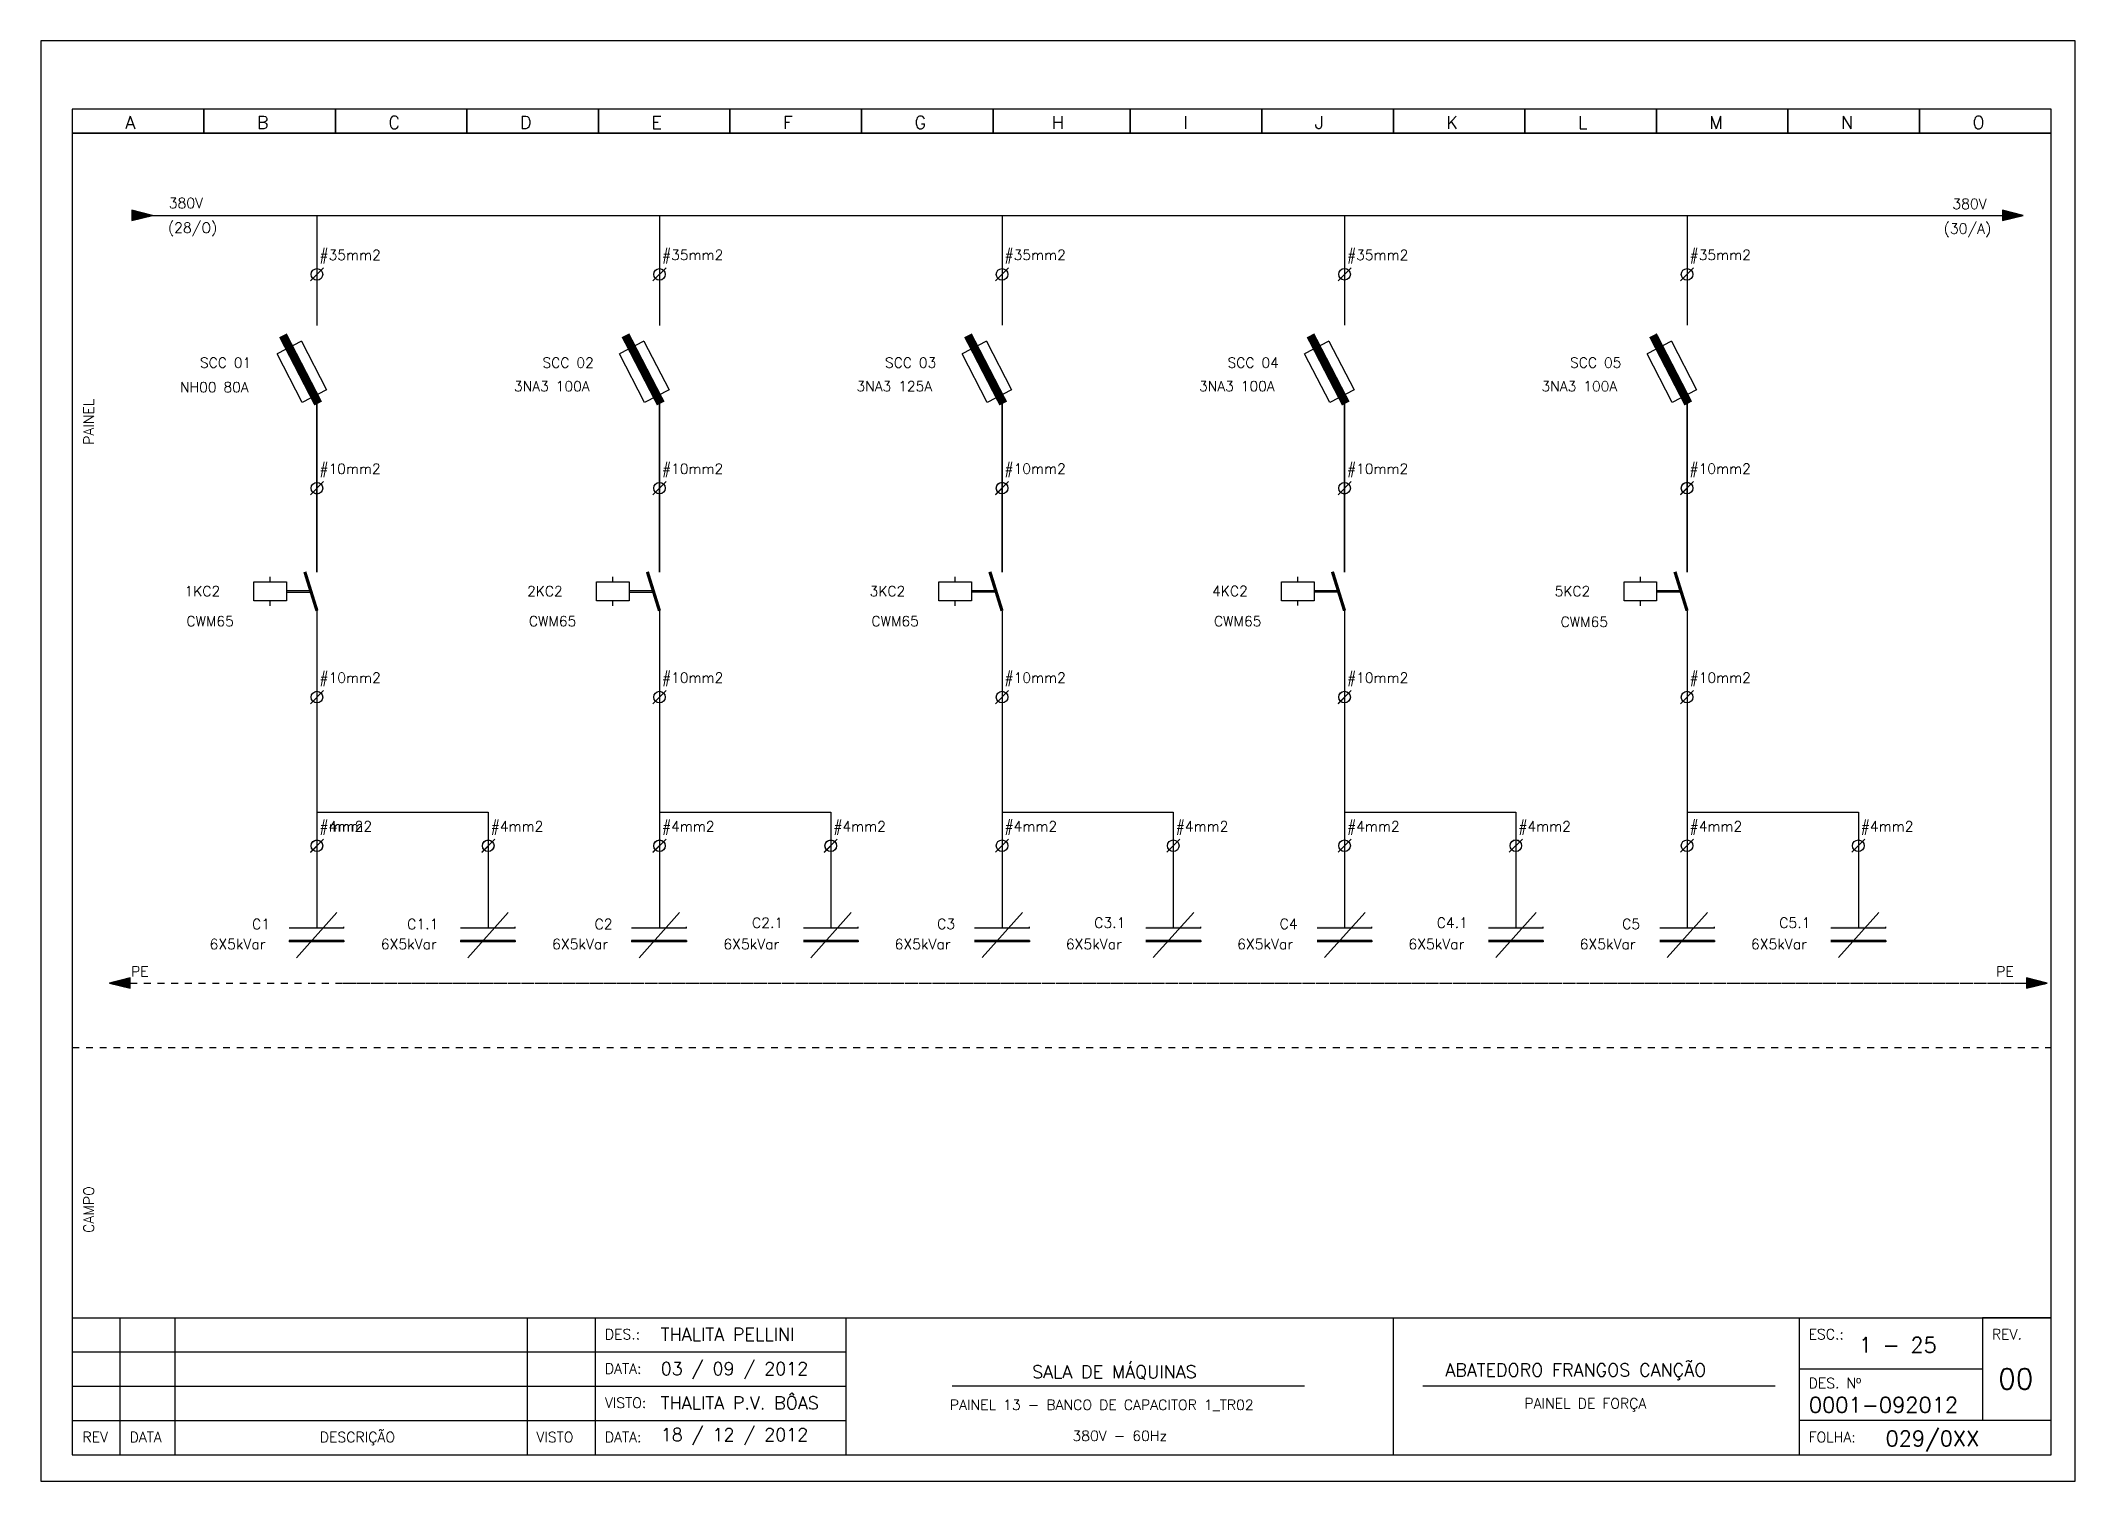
# Model space of a CAD drawing. Header units: millimetres. Extents: x 1974 to 2560, y 1429 to 1567.
# Drawn here: x 2202.2 to 2231.9, y 1533.66 to 1554.68 of the extents above; entities that cross this region are included whole.
import ezdxf

# ---------------------------------------------------------------- set-up
doc = ezdxf.new("R2010")
doc.units = ezdxf.units.MM
for name, pattern in [('DASHDOT2', [0.5, 0.25, -0.125, 0, -0.125]), ('DASHED', [0.75, 0.5, -0.25]), ('HIDDEN2', [0.1875, 0.125, -0.0625])]:
    doc.linetypes.add(name, pattern=pattern)
for name, color, linetype in [('ALIMENTAÇÃO', 6, 'Continuous'), ('CONECTOR_SAK', 2, 'Continuous'), ('DISJUNTOR', 5, 'Continuous'), ('EQUIPAMENTOS', 5, 'Continuous'), ('linhas', 6, 'Continuous'), ('MARGEM', 1, 'Continuous'), ('PAINEL', 7, 'Continuous'), ('soft', 5, 'Continuous'), ('TERRA', 3, 'DASHED'), ('TEXTO', 4, 'Continuous'), ('TEXTO_2', 5, 'Continuous'), ('TIMBRE', 7, 'Continuous')]:
    doc.layers.add(name, color=color, linetype=linetype)
doc.styles.add('REGUA60', font='romans.shx', dxfattribs={"height": 2})
doc.styles.add('ROMANC', font='romanc.shx', dxfattribs={"height": 0.55})
doc.styles.add('ROMANS', font='romans.shx', dxfattribs={"height": 37})

msp = doc.modelspace()

# ---------------------------------------------------------------- texts
at = {"style": 'ROMANS'}
for s, p in [('ESC.:', (2228.008, 1535.73)), ('REV.', (2230.684, 1535.73)), ('DES. Nº', (2228.008, 1535.017)), ('PAINEL 13 - BANCO DE CAPACITOR 1_TR02', (2215.472, 1534.7)), ('PAINEL DE FORÇA', (2223.859, 1534.721)), ('380V - 60Hz', (2217.261, 1534.248)), ('FOLHA:', (2228.008, 1534.23))]:
    msp.add_text(s, height=0.15, dxfattribs=at).set_placement(p)
at = {"layer": 'TEXTO'}
for s, height, style, p in [('A', 0.188, 'ROMANS', (2203.436, 1553.397)), ('B', 0.188, 'ROMANS', (2205.356, 1553.397)), ('C', 0.188, 'ROMANS', (2207.276, 1553.397)), ('D', 0.188, 'ROMANS', (2209.196, 1553.397)), ('E', 0.188, 'ROMANS', (2211.116, 1553.397)), ('F', 0.188, 'ROMANS', (2213.036, 1553.397)), ('G', 0.188, 'ROMANS', (2214.956, 1553.397)), ('H', 0.188, 'ROMANS', (2216.96, 1553.397)), ('I', 0.188, 'ROMANS', (2218.88, 1553.397)), ('J', 0.188, 'ROMANS', (2220.8, 1553.397)), ('K', 0.188, 'ROMANS', (2222.72, 1553.397)), ('L', 0.188, 'ROMANS', (2224.64, 1553.397)), ('M', 0.188, 'ROMANS', (2226.56, 1553.397)), ('N', 0.188, 'ROMANS', (2228.48, 1553.397)), ('O', 0.188, 'ROMANS', (2230.4, 1553.397)), ('380V', 0.15, 'ROMANS', (2204.07, 1552.24)), ('380V', 0.15, 'ROMANS', (2230.106, 1552.228)), ('(28/O)', 0.15, 'ROMANS', (2204.059, 1551.88)), ('(30/A)', 0.15, 'ROMANS', (2229.98, 1551.868)), ('#35mm2', 0.148, 'ROMANS', (2206.271, 1551.483)), ('#35mm2', 0.148, 'ROMANS', (2211.271, 1551.484)), ('#35mm2', 0.148, 'ROMANS', (2216.271, 1551.484)), ('#35mm2', 0.148, 'ROMANS', (2221.271, 1551.483)), ('#35mm2', 0.148, 'ROMANS', (2226.271, 1551.484)), ('SCC 01', 0.148, 'ROMANS', (2204.526, 1549.911)), ('SCC 02', 0.148, 'ROMANS', (2209.526, 1549.911)), ('SCC 03', 0.148, 'ROMANS', (2214.526, 1549.911)), ('SCC 04', 0.148, 'ROMANS', (2219.526, 1549.911)), ('SCC 05', 0.148, 'ROMANS', (2224.526, 1549.912)), ('NH00 80A', 0.148, 'ROMANS', (2204.235, 1549.553)), ('3NA3 100A', 0.148, 'ROMANS', (2209.11, 1549.567)), ('3NA3 125A', 0.148, 'ROMANS', (2214.11, 1549.567)), ('3NA3 100A', 0.148, 'ROMANS', (2219.11, 1549.568)), ('3NA3 100A', 0.148, 'ROMANS', (2224.11, 1549.567)), ('#10mm2', 0.148, 'ROMANS', (2206.27, 1548.363)), ('#10mm2', 0.148, 'ROMANS', (2211.27, 1548.363)), ('#10mm2', 0.148, 'ROMANS', (2216.27, 1548.364)), ('#10mm2', 0.148, 'ROMANS', (2221.27, 1548.363)), ('#10mm2', 0.148, 'ROMANS', (2226.27, 1548.364)), ('1KC2', 0.148, 'ROMANS', (2204.301, 1546.577)), ('2KC2', 0.148, 'ROMANS', (2209.301, 1546.577)), ('3KC2', 0.148, 'ROMANS', (2214.301, 1546.577)), ('4KC2', 0.148, 'ROMANS', (2219.301, 1546.578)), ('5KC2', 0.148, 'ROMANS', (2224.301, 1546.577)), ('CWM65', 0.148, 'ROMANS', (2204.328, 1546.138)), ('CWM65', 0.148, 'ROMANS', (2209.328, 1546.138)), ('CWM65', 0.148, 'ROMANS', (2214.328, 1546.139)), ('CWM65', 0.148, 'ROMANS', (2219.328, 1546.138)), ('CWM65', 0.148, 'ROMANS', (2224.388, 1546.128)), ('#10mm2', 0.148, 'ROMANS', (2206.271, 1545.313)), ('#10mm2', 0.148, 'ROMANS', (2211.271, 1545.314)), ('#10mm2', 0.148, 'ROMANS', (2216.271, 1545.314)), ('#10mm2', 0.148, 'ROMANS', (2221.271, 1545.313)), ('#10mm2', 0.148, 'ROMANS', (2226.271, 1545.314)), ('#mm2', 0.148, 'ROMANS', (2206.271, 1543.144)), ('#4mm2', 0.148, 'ROMANS', (2206.271, 1543.144)), ('#4mm2', 0.148, 'ROMANS', (2208.771, 1543.144)), ('#4mm2', 0.148, 'ROMANS', (2211.271, 1543.144)), ('#4mm2', 0.148, 'ROMANS', (2213.771, 1543.144)), ('#4mm2', 0.148, 'ROMANS', (2216.271, 1543.145)), ('#4mm2', 0.148, 'ROMANS', (2218.771, 1543.144)), ('#4mm2', 0.148, 'ROMANS', (2221.271, 1543.144)), ('#4mm2', 0.148, 'ROMANS', (2223.771, 1543.144)), ('#4mm2', 0.148, 'ROMANS', (2226.271, 1543.145)), ('#4mm2', 0.148, 'ROMANS', (2228.771, 1543.144)), ('C1', 0.15, 'REGUA60', (2205.286, 1541.717)), ('C1.1', 0.15, 'REGUA60', (2207.55, 1541.717)), ('C2', 0.15, 'REGUA60', (2210.286, 1541.717)), ('C2.1', 0.15, 'REGUA60', (2212.584, 1541.735)), ('C3', 0.15, 'REGUA60', (2215.286, 1541.718)), ('C3.1', 0.15, 'REGUA60', (2217.579, 1541.736)), ('C4', 0.15, 'REGUA60', (2220.286, 1541.719)), ('C4.1', 0.15, 'REGUA60', (2222.579, 1541.736)), ('C5', 0.15, 'REGUA60', (2225.286, 1541.718)), ('C5.1', 0.15, 'REGUA60', (2227.579, 1541.736)), ('6X5kVar', 0.15, 'REGUA60', (2204.666, 1541.424)), ('6X5kVar', 0.15, 'REGUA60', (2207.166, 1541.424)), ('6X5kVar', 0.15, 'REGUA60', (2209.666, 1541.424)), ('6X5kVar', 0.15, 'REGUA60', (2212.166, 1541.424)), ('6X5kVar', 0.15, 'REGUA60', (2214.666, 1541.424)), ('6X5kVar', 0.15, 'REGUA60', (2217.166, 1541.424)), ('6X5kVar', 0.15, 'REGUA60', (2219.666, 1541.424)), ('6X5kVar', 0.15, 'REGUA60', (2222.166, 1541.424)), ('6X5kVar', 0.15, 'REGUA60', (2224.666, 1541.424)), ('6X5kVar', 0.15, 'REGUA60', (2227.166, 1541.424)), ('PE', 0.15, 'ROMANS', (2203.519, 1541.025)), ('PE', 0.15, 'ROMANS', (2230.746, 1541.025)), ('THALITA PELLINI', 0.1875, 'ROMANS', (2211.252, 1535.71)), ('03 / 09 / 2012', 0.1875, 'ROMANS', (2211.252, 1535.21)), ('THALITA P.V. BÔAS', 0.1875, 'ROMANS', (2211.252, 1534.71)), ('18 / 12 / 2012', 0.1875, 'ROMANS', (2211.252, 1534.247))]:
    msp.add_text(s, height=height, dxfattribs=dict(at, style=style)).set_placement(p)
at = {"layer": 'TEXTO', "style": 'REGUA60'}
for s, p in [('PAINEL', (2202.978, 1548.785)), ('CAMPO', (2202.978, 1537.284))]:
    msp.add_text(s, height=0.15, rotation=90, dxfattribs=at).set_placement(p)
at = {"layer": 'TEXTO', "color": 150, "style": 'ROMANS'}
for s, height, p in [('DES.:', 0.15, (2210.437, 1535.73)), ('1 - 25', 0.225, (2228.742, 1535.537)), ('DATA:', 0.15, (2210.437, 1535.23)), ('00', 0.3, (2230.775, 1535.003)), ('VISTO:', 0.15, (2210.437, 1534.73)), ('0001-092012', 0.225, (2228.012, 1534.661)), ('REV', 0.15, (2202.811, 1534.23)), ('DATA', 0.15, (2203.499, 1534.23)), ('DESCRIÇÃO', 0.15, (2206.275, 1534.23)), ('VISTO', 0.15, (2209.437, 1534.23)), ('DATA:', 0.15, (2210.437, 1534.23)), ('029/0XX', 0.225, (2229.131, 1534.171))]:
    msp.add_text(s, height=height, dxfattribs=at).set_placement(p)
at = {"layer": 'TEXTO_2', "style": 'ROMANC'}
for s, p in [('SALA DE MÁQUINAS', (2216.673, 1535.163)), ('ABATEDORO FRANGOS CANÇÃO', (2222.705, 1535.191))]:
    msp.add_text(s, height=0.1875, dxfattribs=at).set_placement(p)

# ---------------------------------------------------------------- hatches: boundary and pattern name
at = {"layer": 'EQUIPAMENTOS'}
for points in [[(2203.833, 1552.134), (2203.533, 1552.209), (2203.533, 1552.059)], [(2231.139, 1552.134), (2230.839, 1552.209), (2230.839, 1552.059)]]:
    msp.add_hatch(color=256, dxfattribs=at).paths.add_polyline_path(points)
h = msp.add_hatch(color=256, dxfattribs=at)
h.paths.add_polyline_path([(2206.627, 1541.551), (2205.827, 1541.551), (2205.827, 1541.531), (2206.627, 1541.531)])
h.paths.add_polyline_path([(2206.627, 1541.751), (2205.827, 1541.751), (2205.827, 1541.731), (2206.627, 1541.731)])
h = msp.add_hatch(color=256, dxfattribs=at)
h.paths.add_polyline_path([(2206.627, 1541.551), (2205.827, 1541.551), (2205.827, 1541.531), (2206.627, 1541.531)])
h.paths.add_polyline_path([(2206.627, 1541.751), (2205.827, 1541.751), (2205.827, 1541.731), (2206.627, 1541.731)])
h = msp.add_hatch(color=256, dxfattribs=at)
h.paths.add_polyline_path([(2209.127, 1541.551), (2208.327, 1541.551), (2208.327, 1541.531), (2209.127, 1541.531)])
h.paths.add_polyline_path([(2209.127, 1541.751), (2208.327, 1541.751), (2208.327, 1541.731), (2209.127, 1541.731)])
h = msp.add_hatch(color=256, dxfattribs=at)
h.paths.add_polyline_path([(2209.127, 1541.551), (2208.327, 1541.551), (2208.327, 1541.531), (2209.127, 1541.531)])
h.paths.add_polyline_path([(2209.127, 1541.751), (2208.327, 1541.751), (2208.327, 1541.731), (2209.127, 1541.731)])
h = msp.add_hatch(color=256, dxfattribs=at)
h.paths.add_polyline_path([(2211.627, 1541.551), (2210.827, 1541.551), (2210.827, 1541.531), (2211.627, 1541.531)])
h.paths.add_polyline_path([(2211.627, 1541.751), (2210.827, 1541.751), (2210.827, 1541.731), (2211.627, 1541.731)])
h = msp.add_hatch(color=256, dxfattribs=at)
h.paths.add_polyline_path([(2211.627, 1541.551), (2210.827, 1541.551), (2210.827, 1541.531), (2211.627, 1541.531)])
h.paths.add_polyline_path([(2211.627, 1541.751), (2210.827, 1541.751), (2210.827, 1541.731), (2211.627, 1541.731)])
h = msp.add_hatch(color=256, dxfattribs=at)
h.paths.add_polyline_path([(2214.134, 1541.551), (2213.334, 1541.551), (2213.334, 1541.531), (2214.134, 1541.531)])
h.paths.add_polyline_path([(2214.134, 1541.751), (2213.334, 1541.751), (2213.334, 1541.731), (2214.134, 1541.731)])
h = msp.add_hatch(color=256, dxfattribs=at)
h.paths.add_polyline_path([(2214.134, 1541.551), (2213.334, 1541.551), (2213.334, 1541.531), (2214.134, 1541.531)])
h.paths.add_polyline_path([(2214.134, 1541.751), (2213.334, 1541.751), (2213.334, 1541.731), (2214.134, 1541.731)])
h = msp.add_hatch(color=256, dxfattribs=at)
h.paths.add_polyline_path([(2216.634, 1541.551), (2215.834, 1541.551), (2215.834, 1541.531), (2216.634, 1541.531)])
h.paths.add_polyline_path([(2216.634, 1541.751), (2215.834, 1541.751), (2215.834, 1541.731), (2216.634, 1541.731)])
h = msp.add_hatch(color=256, dxfattribs=at)
h.paths.add_polyline_path([(2216.634, 1541.551), (2215.834, 1541.551), (2215.834, 1541.531), (2216.634, 1541.531)])
h.paths.add_polyline_path([(2216.634, 1541.751), (2215.834, 1541.751), (2215.834, 1541.731), (2216.634, 1541.731)])
h = msp.add_hatch(color=256, dxfattribs=at)
h.paths.add_polyline_path([(2219.134, 1541.552), (2218.334, 1541.552), (2218.334, 1541.532), (2219.134, 1541.532)])
h.paths.add_polyline_path([(2219.134, 1541.752), (2218.334, 1541.752), (2218.334, 1541.732), (2219.134, 1541.732)])
h = msp.add_hatch(color=256, dxfattribs=at)
h.paths.add_polyline_path([(2219.134, 1541.552), (2218.334, 1541.552), (2218.334, 1541.532), (2219.134, 1541.532)])
h.paths.add_polyline_path([(2219.134, 1541.752), (2218.334, 1541.752), (2218.334, 1541.732), (2219.134, 1541.732)])
h = msp.add_hatch(color=256, dxfattribs=at)
h.paths.add_polyline_path([(2221.634, 1541.552), (2220.834, 1541.552), (2220.834, 1541.532), (2221.634, 1541.532)])
h.paths.add_polyline_path([(2221.634, 1541.752), (2220.834, 1541.752), (2220.834, 1541.732), (2221.634, 1541.732)])
h = msp.add_hatch(color=256, dxfattribs=at)
h.paths.add_polyline_path([(2221.634, 1541.552), (2220.834, 1541.552), (2220.834, 1541.532), (2221.634, 1541.532)])
h.paths.add_polyline_path([(2221.634, 1541.752), (2220.834, 1541.752), (2220.834, 1541.732), (2221.634, 1541.732)])
h = msp.add_hatch(color=256, dxfattribs=at)
h.paths.add_polyline_path([(2224.134, 1541.552), (2223.334, 1541.552), (2223.334, 1541.532), (2224.134, 1541.532)])
h.paths.add_polyline_path([(2224.134, 1541.752), (2223.334, 1541.752), (2223.334, 1541.732), (2224.134, 1541.732)])
h = msp.add_hatch(color=256, dxfattribs=at)
h.paths.add_polyline_path([(2224.134, 1541.552), (2223.334, 1541.552), (2223.334, 1541.532), (2224.134, 1541.532)])
h.paths.add_polyline_path([(2224.134, 1541.752), (2223.334, 1541.752), (2223.334, 1541.732), (2224.134, 1541.732)])
h = msp.add_hatch(color=256, dxfattribs=at)
h.paths.add_polyline_path([(2226.634, 1541.551), (2225.834, 1541.551), (2225.834, 1541.531), (2226.634, 1541.531)])
h.paths.add_polyline_path([(2226.634, 1541.751), (2225.834, 1541.751), (2225.834, 1541.731), (2226.634, 1541.731)])
h = msp.add_hatch(color=256, dxfattribs=at)
h.paths.add_polyline_path([(2226.634, 1541.551), (2225.834, 1541.551), (2225.834, 1541.531), (2226.634, 1541.531)])
h.paths.add_polyline_path([(2226.634, 1541.751), (2225.834, 1541.751), (2225.834, 1541.731), (2226.634, 1541.731)])
h = msp.add_hatch(color=256, dxfattribs=at)
h.paths.add_polyline_path([(2229.134, 1541.552), (2228.334, 1541.552), (2228.334, 1541.532), (2229.134, 1541.532)])
h.paths.add_polyline_path([(2229.134, 1541.752), (2228.334, 1541.752), (2228.334, 1541.732), (2229.134, 1541.732)])
h = msp.add_hatch(color=256, dxfattribs=at)
h.paths.add_polyline_path([(2229.134, 1541.552), (2228.334, 1541.552), (2228.334, 1541.532), (2229.134, 1541.532)])
h.paths.add_polyline_path([(2229.134, 1541.752), (2228.334, 1541.752), (2228.334, 1541.732), (2229.134, 1541.732)])
at = {"layer": 'TERRA'}
h = msp.add_hatch(dxfattribs=at)
h.set_pattern_fill('ANSI31', color=256, scale=0.004, angle=180, style=0)
h.set_pattern_definition([(225, (2260.4614149, 1589.55084864), (0.0003535533906, -0.0003535533906), [])])
h.paths.add_polyline_path([(2203.207, 1540.931), (2203.507, 1540.931), (2203.507, 1541.006)])
h.paths.add_polyline_path([(2203.507, 1540.856), (2203.507, 1540.931), (2203.207, 1540.931)])
h = msp.add_hatch(dxfattribs=at)
h.set_pattern_fill('ANSI31', color=256, scale=0.004, style=0)
h.set_pattern_definition([(45, (2174.2369607, 1492.3112611), (-0.0003535533906, 0.0003535533906), [])])
h.paths.add_polyline_path([(2231.491, 1540.931), (2231.191, 1540.931), (2231.191, 1540.856)])
h.paths.add_polyline_path([(2231.191, 1541.006), (2231.191, 1540.931), (2231.491, 1540.931)])

# ---------------------------------------------------------------- linework, layer by layer
msp.add_line((2231.547, 1536.047), (2230.547, 1536.047))
at = {"layer": 'ALIMENTAÇÃO', "color": 6}
for p, q in [((2206.234, 1552.134), (2206.234, 1550.53)), ((2206.234, 1552.134), (2206.234, 1550.53)), ((2211.234, 1552.135), (2211.234, 1550.53)), ((2211.234, 1552.135), (2211.234, 1550.53)), ((2216.234, 1552.135), (2216.234, 1550.531)), ((2216.234, 1552.135), (2216.234, 1550.531)), ((2221.234, 1552.136), (2221.234, 1550.532)), ((2221.234, 1552.136), (2221.234, 1550.532)), ((2226.234, 1552.135), (2226.234, 1550.531)), ((2226.234, 1552.135), (2226.234, 1550.531)), ((2206.234, 1549.515), (2206.234, 1546.927)), ((2206.234, 1549.515), (2206.234, 1546.927)), ((2206.234, 1549.515), (2206.234, 1546.927)), ((2206.234, 1549.515), (2206.234, 1546.927)), ((2211.234, 1549.516), (2211.234, 1546.927)), ((2211.234, 1549.516), (2211.234, 1546.927)), ((2211.234, 1549.516), (2211.234, 1546.927)), ((2216.234, 1549.515), (2216.234, 1546.928)), ((2216.234, 1549.515), (2216.234, 1546.927)), ((2216.234, 1549.515), (2216.234, 1546.927)), ((2221.234, 1549.515), (2221.234, 1546.929)), ((2221.234, 1549.515), (2221.234, 1546.927)), ((2226.234, 1549.516), (2226.234, 1546.928)), ((2226.234, 1549.516), (2226.234, 1546.928)), ((2206.234, 1546.365), (2206.234, 1541.731)), ((2211.234, 1546.365), (2211.234, 1541.731)), ((2216.234, 1546.365), (2216.234, 1541.731)), ((2221.234, 1546.365), (2221.234, 1541.731)), ((2226.234, 1546.365), (2226.234, 1541.731)), ((2208.734, 1543.424), (2208.734, 1541.732)), ((2213.734, 1543.424), (2213.734, 1541.732)), ((2218.734, 1543.424), (2218.734, 1541.732)), ((2223.734, 1543.424), (2223.734, 1541.732)), ((2228.734, 1543.424), (2228.734, 1541.732))]:
    msp.add_line(p, q, dxfattribs=at)
at = {"layer": 'ALIMENTAÇÃO'}
for p, q in [((2206.234, 1543.424), (2208.734, 1543.424)), ((2211.234, 1543.424), (2213.734, 1543.424)), ((2216.234, 1543.424), (2218.734, 1543.424)), ((2221.234, 1543.424), (2223.734, 1543.424)), ((2226.234, 1543.424), (2228.734, 1543.424))]:
    msp.add_line(p, q, dxfattribs=at)
at = {"layer": 'CONECTOR_SAK'}
for p, q in [((2206.33, 1551.371), (2206.139, 1551.178)), ((2206.33, 1551.371), (2206.139, 1551.178)), ((2211.33, 1551.371), (2211.139, 1551.178)), ((2211.33, 1551.371), (2211.139, 1551.178)), ((2216.33, 1551.371), (2216.139, 1551.178)), ((2216.33, 1551.371), (2216.139, 1551.178)), ((2221.33, 1551.371), (2221.139, 1551.179)), ((2221.33, 1551.371), (2221.139, 1551.179)), ((2226.33, 1551.371), (2226.139, 1551.178)), ((2226.33, 1551.371), (2226.139, 1551.178)), ((2206.329, 1548.251), (2206.139, 1548.058)), ((2206.329, 1548.251), (2206.139, 1548.058)), ((2206.329, 1548.25), (2206.139, 1548.057)), ((2206.329, 1548.25), (2206.139, 1548.057)), ((2211.329, 1548.251), (2211.139, 1548.058)), ((2211.329, 1548.251), (2211.139, 1548.058)), ((2211.329, 1548.251), (2211.139, 1548.058)), ((2211.329, 1548.251), (2211.139, 1548.058)), ((2216.329, 1548.251), (2216.139, 1548.058)), ((2216.329, 1548.251), (2216.139, 1548.058)), ((2216.329, 1548.251), (2216.139, 1548.059)), ((2216.329, 1548.251), (2216.139, 1548.059)), ((2221.329, 1548.251), (2221.139, 1548.058)), ((2221.329, 1548.251), (2221.139, 1548.058)), ((2221.329, 1548.25), (2221.139, 1548.057)), ((2221.329, 1548.25), (2221.139, 1548.057)), ((2226.329, 1548.251), (2226.139, 1548.058)), ((2226.329, 1548.251), (2226.139, 1548.058)), ((2226.329, 1548.251), (2226.139, 1548.059)), ((2226.329, 1548.251), (2226.139, 1548.059)), ((2206.33, 1545.201), (2206.139, 1545.008)), ((2206.33, 1545.201), (2206.139, 1545.008)), ((2206.33, 1545.2), (2206.139, 1545.008)), ((2206.33, 1545.2), (2206.139, 1545.008)), ((2211.33, 1545.201), (2211.139, 1545.008)), ((2211.33, 1545.201), (2211.139, 1545.008)), ((2211.33, 1545.2), (2211.139, 1545.008)), ((2211.33, 1545.2), (2211.139, 1545.008)), ((2216.33, 1545.201), (2216.139, 1545.008)), ((2216.33, 1545.201), (2216.139, 1545.008)), ((2216.33, 1545.201), (2216.139, 1545.008)), ((2216.33, 1545.201), (2216.139, 1545.008)), ((2221.33, 1545.202), (2221.139, 1545.009)), ((2221.33, 1545.202), (2221.139, 1545.009)), ((2221.33, 1545.201), (2221.139, 1545.008)), ((2221.33, 1545.201), (2221.139, 1545.008)), ((2226.33, 1545.201), (2226.139, 1545.008)), ((2226.33, 1545.201), (2226.139, 1545.008)), ((2206.33, 1543.031), (2206.139, 1542.838)), ((2206.33, 1543.031), (2206.139, 1542.838)), ((2206.33, 1543.031), (2206.139, 1542.839)), ((2206.33, 1543.031), (2206.139, 1542.839)), ((2208.83, 1543.032), (2208.639, 1542.839)), ((2208.83, 1543.032), (2208.639, 1542.839)), ((2208.83, 1543.031), (2208.639, 1542.838)), ((2208.83, 1543.031), (2208.639, 1542.838)), ((2211.33, 1543.031), (2211.139, 1542.838)), ((2211.33, 1543.031), (2211.139, 1542.838)), ((2211.33, 1543.031), (2211.139, 1542.839)), ((2211.33, 1543.031), (2211.139, 1542.839)), ((2213.83, 1543.032), (2213.639, 1542.839)), ((2213.83, 1543.032), (2213.639, 1542.839)), ((2213.83, 1543.031), (2213.639, 1542.838)), ((2213.83, 1543.031), (2213.639, 1542.838)), ((2216.33, 1543.031), (2216.139, 1542.839)), ((2216.33, 1543.031), (2216.139, 1542.839)), ((2216.33, 1543.031), (2216.139, 1542.839)), ((2216.33, 1543.031), (2216.139, 1542.839)), ((2218.83, 1543.032), (2218.639, 1542.839)), ((2218.83, 1543.032), (2218.639, 1542.839)), ((2218.83, 1543.032), (2218.639, 1542.839)), ((2218.83, 1543.032), (2218.639, 1542.839)), ((2221.33, 1543.032), (2221.139, 1542.839)), ((2221.33, 1543.032), (2221.139, 1542.839)), ((2221.33, 1543.031), (2221.139, 1542.839)), ((2221.33, 1543.031), (2221.139, 1542.839)), ((2223.83, 1543.032), (2223.639, 1542.84)), ((2223.83, 1543.032), (2223.639, 1542.84)), ((2223.83, 1543.032), (2223.639, 1542.839)), ((2223.83, 1543.032), (2223.639, 1542.839)), ((2226.33, 1543.031), (2226.139, 1542.839)), ((2226.33, 1543.031), (2226.139, 1542.839)), ((2228.83, 1543.032), (2228.639, 1542.839)), ((2228.83, 1543.032), (2228.639, 1542.839))]:
    msp.add_line(p, q, dxfattribs=at)
for centre in [(2206.234, 1551.274), (2206.234, 1551.274), (2211.234, 1551.274), (2211.234, 1551.274), (2216.234, 1551.274), (2216.234, 1551.274), (2221.234, 1551.275), (2221.234, 1551.275), (2226.234, 1551.274), (2226.234, 1551.274), (2206.234, 1548.153), (2206.234, 1548.153), (2206.234, 1548.154), (2206.234, 1548.154), (2211.234, 1548.154), (2211.234, 1548.154), (2211.234, 1548.154), (2211.234, 1548.154), (2216.234, 1548.154), (2216.234, 1548.154), (2216.234, 1548.155), (2216.234, 1548.155), (2221.234, 1548.153), (2221.234, 1548.153), (2221.234, 1548.154), (2221.234, 1548.154), (2226.234, 1548.154), (2226.234, 1548.154), (2226.234, 1548.155), (2226.234, 1548.155), (2206.234, 1545.104), (2206.234, 1545.104), (2206.234, 1545.104), (2206.234, 1545.104), (2211.234, 1545.104), (2211.234, 1545.104), (2211.234, 1545.104), (2211.234, 1545.104), (2216.234, 1545.104), (2216.234, 1545.104), (2216.234, 1545.104), (2216.234, 1545.104), (2221.234, 1545.105), (2221.234, 1545.105), (2221.234, 1545.104), (2221.234, 1545.104), (2226.234, 1545.104), (2226.234, 1545.104), (2206.234, 1542.934), (2206.234, 1542.934), (2206.234, 1542.935), (2206.234, 1542.935), (2208.734, 1542.935), (2208.734, 1542.935), (2208.734, 1542.934), (2208.734, 1542.934), (2211.234, 1542.934), (2211.234, 1542.934), (2211.234, 1542.935), (2211.234, 1542.935), (2213.734, 1542.935), (2213.734, 1542.935), (2213.734, 1542.934), (2213.734, 1542.934), (2216.234, 1542.935), (2216.234, 1542.935), (2216.234, 1542.935), (2216.234, 1542.935), (2218.734, 1542.935), (2218.734, 1542.935), (2218.734, 1542.935), (2218.734, 1542.935), (2221.234, 1542.935), (2221.234, 1542.935), (2221.234, 1542.935), (2221.234, 1542.935), (2223.734, 1542.936), (2223.734, 1542.936), (2223.734, 1542.935), (2223.734, 1542.935), (2226.234, 1542.935), (2226.234, 1542.935), (2228.734, 1542.935), (2228.734, 1542.935)]:
    msp.add_circle(centre, 0.0846, dxfattribs=at)
at = {"layer": 'DISJUNTOR', "const_width": 0.126}
for points in [[(2206.252, 1549.389), (2205.737, 1550.384)], [(2211.252, 1549.39), (2210.737, 1550.385)], [(2216.252, 1549.389), (2215.737, 1550.384)], [(2221.252, 1549.389), (2220.737, 1550.384)], [(2226.252, 1549.39), (2225.737, 1550.385)]]:
    msp.add_lwpolyline(points, dxfattribs=at)
at = {"layer": 'EQUIPAMENTOS'}
for p, q in [((2206.007, 1550.298), (2205.651, 1550.115)), ((2206.017, 1549.404), (2205.651, 1550.115)), ((2206.007, 1550.298), (2206.373, 1549.587)), ((2211.007, 1550.299), (2210.651, 1550.116)), ((2211.017, 1549.404), (2210.651, 1550.116)), ((2211.007, 1550.299), (2211.373, 1549.587)), ((2216.007, 1550.298), (2215.651, 1550.115)), ((2216.017, 1549.404), (2215.651, 1550.115)), ((2216.007, 1550.298), (2216.373, 1549.587)), ((2221.007, 1550.298), (2220.651, 1550.115)), ((2221.017, 1549.404), (2220.651, 1550.115)), ((2221.007, 1550.298), (2221.373, 1549.587)), ((2226.007, 1550.299), (2225.651, 1550.116)), ((2226.017, 1549.405), (2225.651, 1550.116)), ((2226.007, 1550.299), (2226.373, 1549.588)), ((2206.373, 1549.587), (2206.017, 1549.404)), ((2211.373, 1549.587), (2211.017, 1549.404)), ((2216.373, 1549.587), (2216.017, 1549.404)), ((2221.373, 1549.587), (2221.017, 1549.404)), ((2226.373, 1549.588), (2226.017, 1549.405)), ((2205.552, 1546.788), (2205.552, 1546.859)), ((2205.552, 1546.788), (2205.552, 1546.859)), ((2210.552, 1546.788), (2210.552, 1546.86)), ((2210.552, 1546.788), (2210.552, 1546.86)), ((2215.552, 1546.788), (2215.552, 1546.86)), ((2215.552, 1546.788), (2215.552, 1546.86)), ((2220.552, 1546.789), (2220.552, 1546.861)), ((2220.552, 1546.789), (2220.552, 1546.861)), ((2225.552, 1546.788), (2225.552, 1546.86)), ((2225.552, 1546.788), (2225.552, 1546.86)), ((2205.552, 1546.438), (2205.552, 1546.509)), ((2205.552, 1546.438), (2205.552, 1546.509)), ((2205.79, 1546.658), (2206.142, 1546.658)), ((2205.79, 1546.658), (2206.142, 1546.658)), ((2205.79, 1546.638), (2206.148, 1546.638)), ((2205.79, 1546.638), (2206.148, 1546.638)), ((2210.552, 1546.438), (2210.552, 1546.509)), ((2210.552, 1546.438), (2210.552, 1546.509)), ((2210.79, 1546.659), (2211.142, 1546.659)), ((2210.79, 1546.659), (2211.142, 1546.659)), ((2210.79, 1546.638), (2211.148, 1546.638)), ((2210.79, 1546.638), (2211.148, 1546.638)), ((2215.552, 1546.438), (2215.552, 1546.509)), ((2215.552, 1546.438), (2215.552, 1546.509)), ((2215.79, 1546.659), (2216.142, 1546.659)), ((2215.79, 1546.659), (2216.142, 1546.659)), ((2215.79, 1546.639), (2216.148, 1546.639)), ((2215.79, 1546.639), (2216.148, 1546.639)), ((2220.552, 1546.439), (2220.552, 1546.51)), ((2220.552, 1546.439), (2220.552, 1546.51)), ((2220.79, 1546.66), (2221.142, 1546.66)), ((2220.79, 1546.66), (2221.142, 1546.66)), ((2220.79, 1546.64), (2221.148, 1546.64)), ((2220.79, 1546.64), (2221.148, 1546.64)), ((2225.552, 1546.438), (2225.552, 1546.509)), ((2225.552, 1546.438), (2225.552, 1546.509)), ((2225.79, 1546.659), (2226.142, 1546.659)), ((2225.79, 1546.659), (2226.142, 1546.659)), ((2225.79, 1546.639), (2226.148, 1546.639)), ((2225.79, 1546.639), (2226.148, 1546.639)), ((2206.627, 1541.731), (2205.827, 1541.731)), ((2206.627, 1541.731), (2205.827, 1541.731)), ((2205.935, 1541.301), (2206.526, 1541.96)), ((2205.935, 1541.301), (2206.526, 1541.96)), ((2206.627, 1541.731), (2206.627, 1541.751)), ((2206.627, 1541.731), (2206.627, 1541.751)), ((2209.127, 1541.731), (2208.327, 1541.731)), ((2209.127, 1541.731), (2208.327, 1541.731)), ((2208.435, 1541.301), (2209.026, 1541.96)), ((2208.435, 1541.301), (2209.026, 1541.96)), ((2209.127, 1541.731), (2209.127, 1541.751)), ((2209.127, 1541.731), (2209.127, 1541.751)), ((2211.627, 1541.731), (2210.827, 1541.731)), ((2211.627, 1541.731), (2210.827, 1541.731)), ((2210.935, 1541.301), (2211.526, 1541.96)), ((2210.935, 1541.301), (2211.526, 1541.96)), ((2211.627, 1541.731), (2211.627, 1541.751)), ((2211.627, 1541.731), (2211.627, 1541.751)), ((2214.134, 1541.731), (2213.334, 1541.731)), ((2214.134, 1541.731), (2213.334, 1541.731)), ((2213.442, 1541.301), (2214.033, 1541.96)), ((2213.442, 1541.301), (2214.033, 1541.96)), ((2214.134, 1541.731), (2214.134, 1541.751)), ((2214.134, 1541.731), (2214.134, 1541.751)), ((2216.634, 1541.731), (2215.834, 1541.731)), ((2216.634, 1541.731), (2215.834, 1541.731)), ((2215.942, 1541.302), (2216.533, 1541.96)), ((2215.942, 1541.302), (2216.533, 1541.96)), ((2216.634, 1541.731), (2216.634, 1541.751)), ((2216.634, 1541.731), (2216.634, 1541.751)), ((2219.134, 1541.732), (2218.334, 1541.732)), ((2219.134, 1541.732), (2218.334, 1541.732)), ((2218.442, 1541.302), (2219.033, 1541.961)), ((2218.442, 1541.302), (2219.033, 1541.961)), ((2219.134, 1541.732), (2219.134, 1541.752)), ((2219.134, 1541.732), (2219.134, 1541.752)), ((2221.634, 1541.732), (2220.834, 1541.732)), ((2221.634, 1541.732), (2220.834, 1541.732)), ((2220.942, 1541.302), (2221.533, 1541.961)), ((2220.942, 1541.302), (2221.533, 1541.961)), ((2221.634, 1541.732), (2221.634, 1541.752)), ((2221.634, 1541.732), (2221.634, 1541.752)), ((2224.134, 1541.732), (2223.334, 1541.732)), ((2224.134, 1541.732), (2223.334, 1541.732)), ((2223.442, 1541.303), (2224.033, 1541.961)), ((2223.442, 1541.303), (2224.033, 1541.961)), ((2224.134, 1541.732), (2224.134, 1541.752)), ((2224.134, 1541.732), (2224.134, 1541.752)), ((2226.634, 1541.731), (2225.834, 1541.731)), ((2226.634, 1541.731), (2225.834, 1541.731)), ((2225.942, 1541.302), (2226.533, 1541.96)), ((2225.942, 1541.302), (2226.533, 1541.96)), ((2226.634, 1541.731), (2226.634, 1541.751)), ((2226.634, 1541.731), (2226.634, 1541.751)), ((2229.134, 1541.732), (2228.334, 1541.732)), ((2229.134, 1541.732), (2228.334, 1541.732)), ((2228.442, 1541.302), (2229.033, 1541.961)), ((2228.442, 1541.302), (2229.033, 1541.961)), ((2229.134, 1541.732), (2229.134, 1541.752)), ((2229.134, 1541.732), (2229.134, 1541.752)), ((2206.627, 1541.551), (2205.827, 1541.551)), ((2205.827, 1541.551), (2205.827, 1541.531)), ((2206.627, 1541.551), (2205.827, 1541.551)), ((2205.827, 1541.551), (2205.827, 1541.531)), ((2206.627, 1541.531), (2205.827, 1541.531)), ((2206.627, 1541.531), (2205.827, 1541.531)), ((2206.627, 1541.551), (2206.627, 1541.531)), ((2206.627, 1541.551), (2206.627, 1541.531)), ((2209.127, 1541.551), (2208.327, 1541.551)), ((2208.327, 1541.551), (2208.327, 1541.531)), ((2209.127, 1541.551), (2208.327, 1541.551)), ((2208.327, 1541.551), (2208.327, 1541.531)), ((2209.127, 1541.531), (2208.327, 1541.531)), ((2209.127, 1541.531), (2208.327, 1541.531)), ((2209.127, 1541.551), (2209.127, 1541.531)), ((2209.127, 1541.551), (2209.127, 1541.531)), ((2211.627, 1541.551), (2210.827, 1541.551)), ((2210.827, 1541.551), (2210.827, 1541.531)), ((2211.627, 1541.551), (2210.827, 1541.551)), ((2210.827, 1541.551), (2210.827, 1541.531)), ((2211.627, 1541.531), (2210.827, 1541.531)), ((2211.627, 1541.531), (2210.827, 1541.531)), ((2211.627, 1541.551), (2211.627, 1541.531)), ((2211.627, 1541.551), (2211.627, 1541.531)), ((2214.134, 1541.551), (2213.334, 1541.551)), ((2214.134, 1541.551), (2213.334, 1541.551)), ((2214.134, 1541.531), (2213.334, 1541.531)), ((2214.134, 1541.531), (2213.334, 1541.531)), ((2214.134, 1541.551), (2214.134, 1541.531)), ((2214.134, 1541.551), (2214.134, 1541.531)), ((2216.634, 1541.551), (2215.834, 1541.551)), ((2216.634, 1541.551), (2215.834, 1541.551)), ((2216.634, 1541.531), (2215.834, 1541.531)), ((2216.634, 1541.531), (2215.834, 1541.531)), ((2216.634, 1541.551), (2216.634, 1541.531)), ((2216.634, 1541.551), (2216.634, 1541.531)), ((2219.134, 1541.552), (2218.334, 1541.552)), ((2219.134, 1541.552), (2218.334, 1541.552)), ((2219.134, 1541.532), (2218.334, 1541.532)), ((2219.134, 1541.532), (2218.334, 1541.532)), ((2219.134, 1541.552), (2219.134, 1541.532)), ((2219.134, 1541.552), (2219.134, 1541.532)), ((2221.634, 1541.552), (2220.834, 1541.552)), ((2221.634, 1541.552), (2220.834, 1541.552)), ((2221.634, 1541.532), (2220.834, 1541.532)), ((2221.634, 1541.532), (2220.834, 1541.532)), ((2221.634, 1541.552), (2221.634, 1541.532)), ((2221.634, 1541.552), (2221.634, 1541.532)), ((2224.134, 1541.552), (2223.334, 1541.552)), ((2224.134, 1541.552), (2223.334, 1541.552)), ((2224.134, 1541.532), (2223.334, 1541.532)), ((2224.134, 1541.532), (2223.334, 1541.532)), ((2224.134, 1541.552), (2224.134, 1541.532)), ((2224.134, 1541.552), (2224.134, 1541.532)), ((2226.634, 1541.551), (2225.834, 1541.551)), ((2226.634, 1541.551), (2225.834, 1541.551)), ((2226.634, 1541.531), (2225.834, 1541.531)), ((2226.634, 1541.531), (2225.834, 1541.531)), ((2226.634, 1541.551), (2226.634, 1541.531)), ((2226.634, 1541.551), (2226.634, 1541.531)), ((2229.134, 1541.552), (2228.334, 1541.552)), ((2229.134, 1541.552), (2228.334, 1541.552)), ((2229.134, 1541.532), (2228.334, 1541.532)), ((2229.134, 1541.532), (2228.334, 1541.532)), ((2229.134, 1541.552), (2229.134, 1541.532)), ((2229.134, 1541.552), (2229.134, 1541.532))]:
    msp.add_line(p, q, dxfattribs=at)
for points in [[(2203.533, 1552.059), (2203.833, 1552.134), (2203.533, 1552.209), (2203.533, 1552.059)], [(2230.839, 1552.059), (2231.139, 1552.134), (2230.839, 1552.209), (2230.839, 1552.059)]]:
    msp.add_lwpolyline(points, dxfattribs=at)
for points in [[(2205.314, 1546.509), (2205.314, 1546.788), (2205.79, 1546.788), (2205.79, 1546.509)], [(2205.314, 1546.509), (2205.314, 1546.788), (2205.79, 1546.788), (2205.79, 1546.509)], [(2210.314, 1546.509), (2210.314, 1546.788), (2210.79, 1546.788), (2210.79, 1546.509)], [(2210.314, 1546.509), (2210.314, 1546.788), (2210.79, 1546.788), (2210.79, 1546.509)], [(2215.314, 1546.509), (2215.314, 1546.788), (2215.79, 1546.788), (2215.79, 1546.509)], [(2215.314, 1546.509), (2215.314, 1546.788), (2215.79, 1546.788), (2215.79, 1546.509)], [(2220.314, 1546.51), (2220.314, 1546.789), (2220.79, 1546.789), (2220.79, 1546.51)], [(2220.314, 1546.51), (2220.314, 1546.789), (2220.79, 1546.789), (2220.79, 1546.51)], [(2225.314, 1546.509), (2225.314, 1546.788), (2225.79, 1546.788), (2225.79, 1546.509)], [(2225.314, 1546.509), (2225.314, 1546.788), (2225.79, 1546.788), (2225.79, 1546.509)]]:
    msp.add_lwpolyline(points, close=True, dxfattribs=at)
at = {"layer": 'EQUIPAMENTOS', "const_width": 0.0472}
for points in [[(2206.234, 1546.364), (2206.057, 1546.932)], [(2206.234, 1546.364), (2206.057, 1546.932)], [(2211.234, 1546.364), (2211.057, 1546.933)], [(2211.234, 1546.364), (2211.057, 1546.933)], [(2216.234, 1546.365), (2216.057, 1546.933)], [(2216.234, 1546.365), (2216.057, 1546.933)], [(2221.234, 1546.365), (2221.057, 1546.934)], [(2221.234, 1546.365), (2221.057, 1546.934)], [(2226.234, 1546.365), (2226.057, 1546.933)], [(2226.234, 1546.365), (2226.057, 1546.933)]]:
    msp.add_lwpolyline(points, dxfattribs=at)
at = {"layer": 'linhas', "color": 6}
for p, q in [((2206.234, 1546.929), (2206.234, 1549.379)), ((2211.234, 1546.928), (2211.234, 1549.379)), ((2216.234, 1546.928), (2216.234, 1549.38)), ((2221.234, 1546.929), (2221.234, 1549.38)), ((2226.234, 1546.928), (2226.234, 1549.38))]:
    msp.add_line(p, q, dxfattribs=at)
at = {"layer": 'MARGEM', "color": 7}
msp.add_lwpolyline([(2202.201, 1533.659), (2231.901, 1533.659), (2231.901, 1554.684), (2202.201, 1554.684)], close=True, dxfattribs=at)
at = {"layer": 'PAINEL', "color": 12, "linetype": 'HIDDEN2', "ltscale": 0.005}
msp.add_line((2202.663, 1539.991), (2231.547, 1539.991), dxfattribs=at)
at = {"layer": 'soft'}
msp.add_line((2203.734, 1552.134), (2230.839, 1552.134), dxfattribs=at)
at = {"layer": 'TERRA', "linetype": 'DASHDOT2', "ltscale": 0.0025}
for p, q in [((2203.507, 1540.931), (2231.191, 1540.931)), ((2203.507, 1540.931), (2231.191, 1540.931)), ((2206.618, 1540.931), (2231.491, 1540.931))]:
    msp.add_line(p, q, dxfattribs=at)
at = {"layer": 'TERRA'}
for points in [[(2203.507, 1541.006), (2203.207, 1540.931), (2203.507, 1540.856), (2203.507, 1541.006)], [(2203.507, 1541.006), (2203.207, 1540.931), (2203.507, 1540.856), (2203.507, 1541.006)], [(2231.191, 1540.856), (2231.491, 1540.931), (2231.191, 1541.006), (2231.191, 1540.856)], [(2231.191, 1540.856), (2231.491, 1540.931), (2231.191, 1541.006), (2231.191, 1540.856)]]:
    msp.add_lwpolyline(points, dxfattribs=at)
at = {"layer": 'TIMBRE', "color": 12}
msp.add_line((2231.547, 1553.684), (2202.663, 1553.684), dxfattribs=at)
at = {"layer": 'TIMBRE'}
for p, q in [((2202.663, 1536.047), (2231.547, 1536.047)), ((2203.363, 1534.047), (2203.363, 1536.047)), ((2204.163, 1534.047), (2204.163, 1536.047)), ((2209.301, 1536.047), (2209.301, 1534.047)), ((2210.301, 1534.047), (2210.301, 1536.047)), ((2213.954, 1536.047), (2213.954, 1534.047)), ((2221.944, 1536.047), (2221.944, 1534.047)), ((2227.872, 1536.047), (2227.872, 1534.047)), ((2230.547, 1536.047), (2230.547, 1534.547)), ((2202.663, 1535.547), (2213.954, 1535.547)), ((2230.547, 1535.297), (2227.872, 1535.297)), ((2202.663, 1535.047), (2213.954, 1535.047)), ((2220.648, 1535.047), (2215.504, 1535.047)), ((2227.519, 1535.047), (2222.376, 1535.047)), ((2202.663, 1534.547), (2213.954, 1534.547)), ((2231.547, 1534.547), (2227.872, 1534.547))]:
    msp.add_line(p, q, dxfattribs=at)
at = {"layer": 'TIMBRE', "color": 12}
for points in [[(2202.663, 1553.334), (2204.583, 1553.334), (2204.583, 1553.684), (2202.663, 1553.684)], [(2204.583, 1553.334), (2206.503, 1553.334), (2206.503, 1553.684), (2204.583, 1553.684)], [(2206.503, 1553.334), (2208.423, 1553.334), (2208.423, 1553.684), (2206.503, 1553.684)], [(2208.423, 1553.334), (2210.343, 1553.334), (2210.343, 1553.684), (2208.423, 1553.684)], [(2210.343, 1553.334), (2212.263, 1553.334), (2212.263, 1553.684), (2210.343, 1553.684)], [(2212.263, 1553.334), (2214.183, 1553.334), (2214.183, 1553.684), (2212.263, 1553.684)], [(2214.183, 1553.334), (2216.103, 1553.334), (2216.103, 1553.684), (2214.183, 1553.684)], [(2216.103, 1553.334), (2218.107, 1553.334), (2218.107, 1553.684), (2216.103, 1553.684)], [(2218.107, 1553.334), (2220.027, 1553.334), (2220.027, 1553.684), (2218.107, 1553.684)], [(2220.027, 1553.334), (2221.947, 1553.334), (2221.947, 1553.684), (2220.027, 1553.684)], [(2221.947, 1553.334), (2223.867, 1553.334), (2223.867, 1553.684), (2221.947, 1553.684)], [(2223.867, 1553.334), (2225.787, 1553.334), (2225.787, 1553.684), (2223.867, 1553.684)], [(2225.787, 1553.334), (2227.707, 1553.334), (2227.707, 1553.684), (2225.787, 1553.684)], [(2227.707, 1553.334), (2229.627, 1553.334), (2229.627, 1553.684), (2227.707, 1553.684)], [(2229.627, 1553.334), (2231.547, 1553.334), (2231.547, 1553.684), (2229.627, 1553.684)], [(2202.663, 1534.047), (2231.547, 1534.047), (2231.547, 1553.334), (2202.663, 1553.334)]]:
    msp.add_lwpolyline(points, close=True, dxfattribs=at)

msp.set_redraw_order([(e.dxf.handle, doc.entitydb.next_handle()) for e in msp.query("TEXT MTEXT ATTDEF DIMENSION ARC_DIMENSION")])  # texts and dimensions are drawn at this point

doc.saveas('drawing.dxf')
